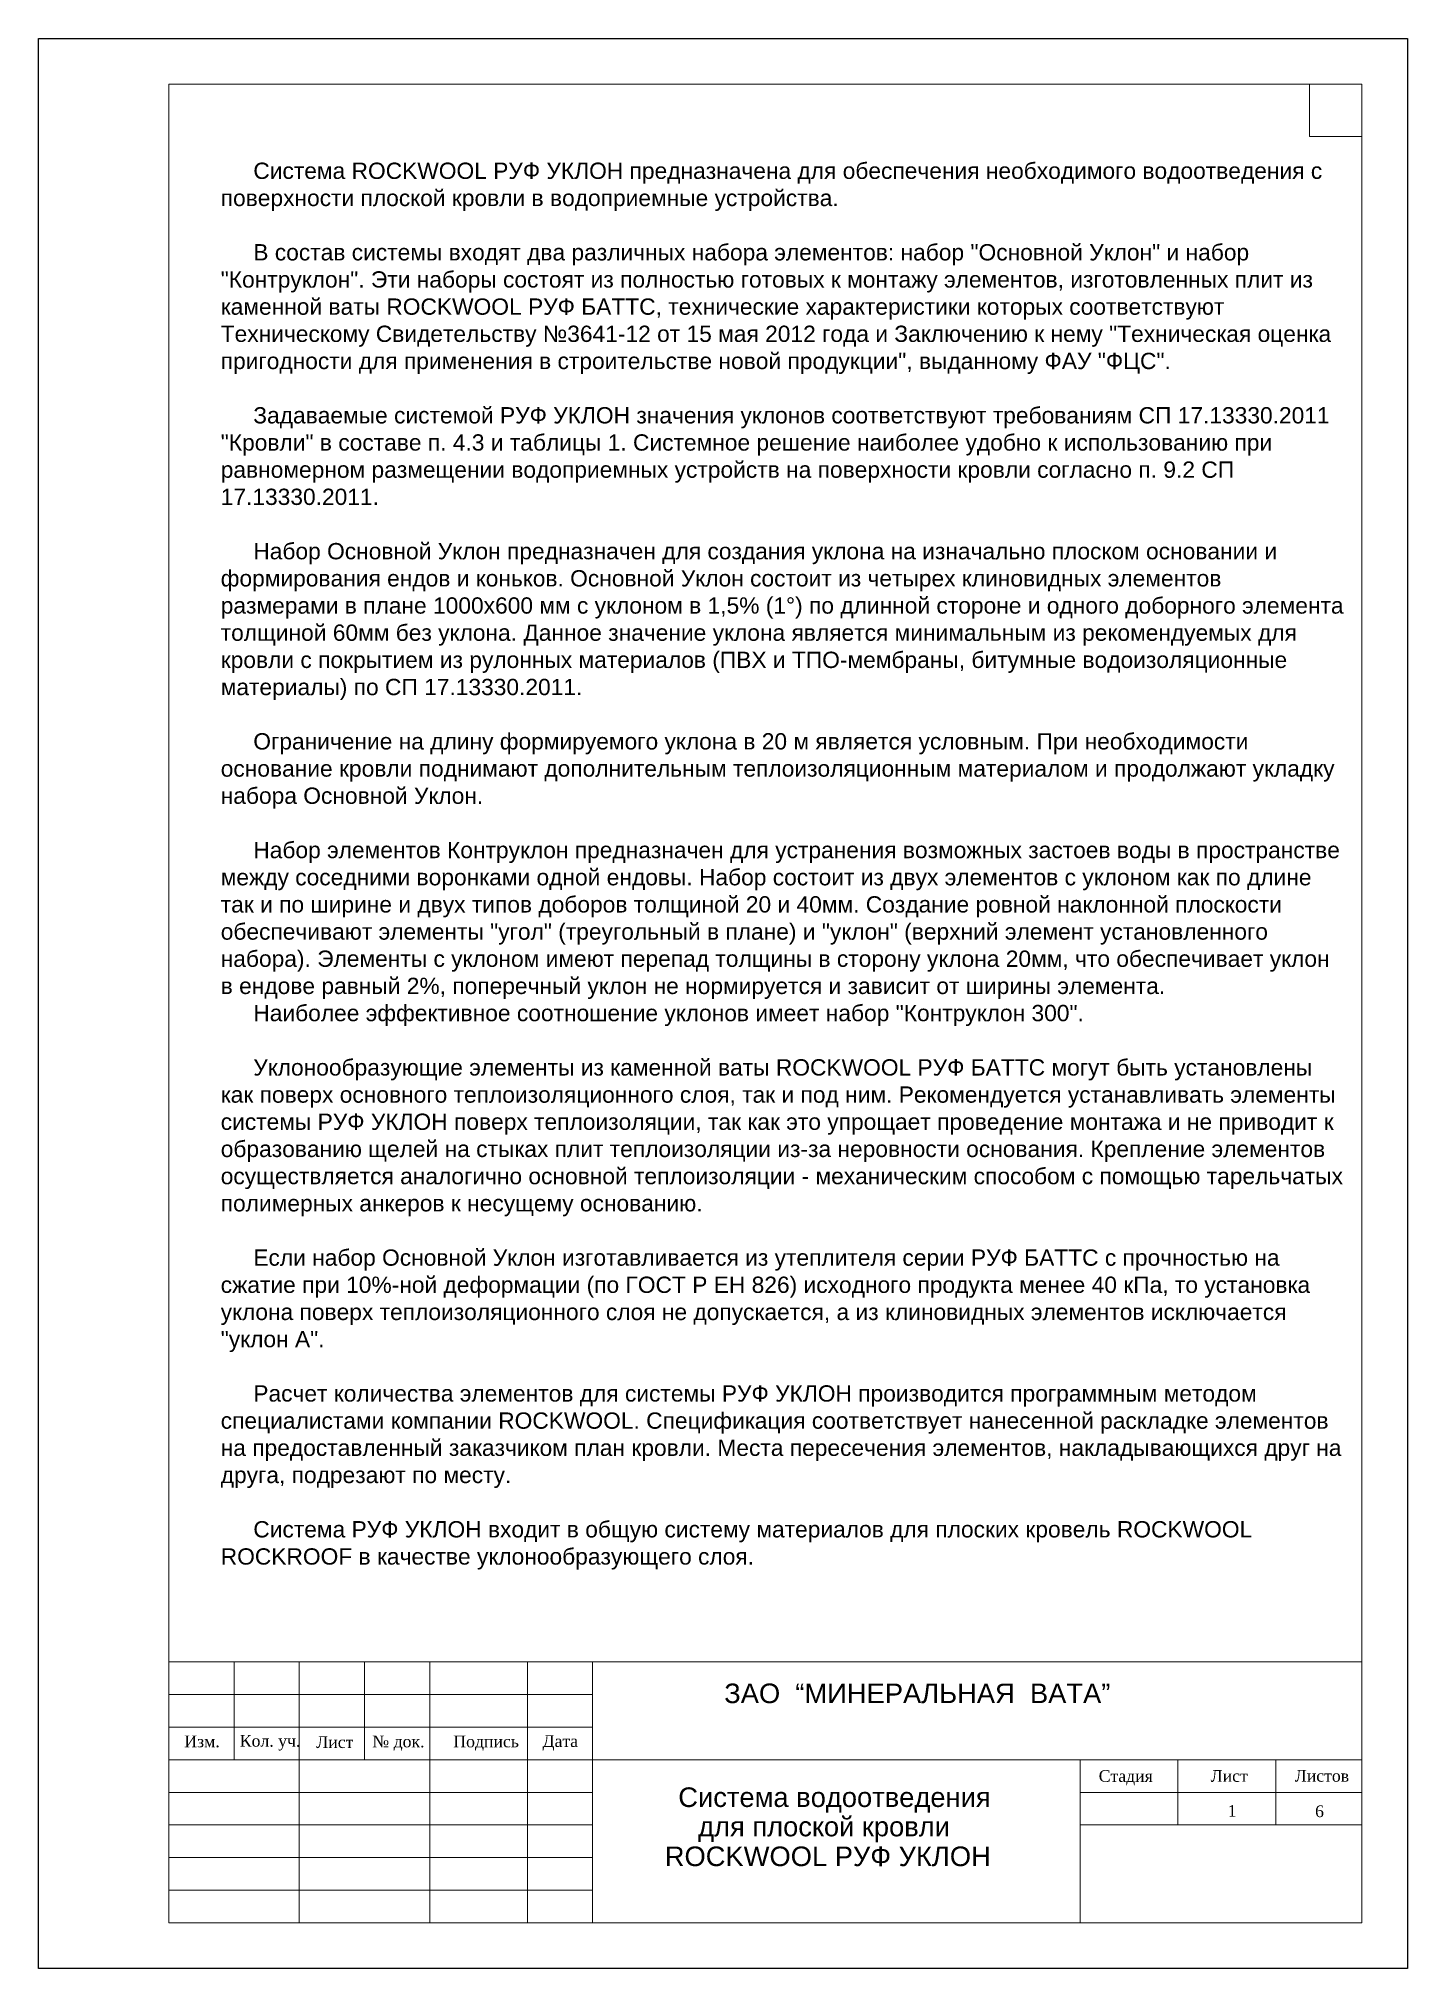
# Model space of a CAD drawing. Header units: inches. Extents: x 0 to 155541, y 1154 to 30754.
# Drawn here: x 0 to 21000, y 1154 to 30754 of the extents above; entities that cross this region are included whole.
import ezdxf

# ---------------------------------------------------------------- set-up
doc = ezdxf.new("R2010")
doc.units = ezdxf.units.IN
doc.header["$MEASUREMENT"] = 0
doc.layers.add('Основные линии', color=7, linetype='Continuous', lineweight=30)
doc.layers.add('Штампы', color=7, linetype='Continuous', lineweight=15)
doc.styles.add('надписи', font='TIMES.TTF')
doc.styles.add('Штамп', font='ARIAL.TTF', dxfattribs={"height": 2.5})

msp = doc.modelspace()

# ---------------------------------------------------------------- texts
at = {"insert": (2794.07, 28851.991), "char_height": 250, "attachment_point": 1, "style": 'Штамп'}
msp.add_mtext_dynamic_manual_height_columns('\\pi500,t750;Система ROCKWOOL РУФ УКЛОН предназначена для обеспечения необходимого водоотведения с поверхности плоской кровли в водоприемные устройства.\\P\\ptz;\\PВ состав системы входят два различных набора элементов: набор "Основной Уклон" и набор "Контруклон". Эти наборы состоят из полностью готовых к монтажу элементов, изготовленных плит из каменной ваты ROCKWOOL РУФ БАТТС, технические характеристики которых соответствуют Техническому Свидетельству №3641-12 от 15 мая 2012 года и Заключению к нему "Техническая оценка пригодности для применения в строительстве новой продукции", выданному ФАУ "ФЦС".\\P\\PЗадаваемые системой РУФ УКЛОН значения уклонов соответствуют требованиям СП 17.13330.2011 "Кровли" в составе п. 4.3 и таблицы 1. Системное решение наиболее удобно к использованию при равномерном размещении водоприемных устройств на поверхности кровли согласно п. 9.2 СП 17.13330.2011.\\P\\PНабор Основной Уклон предназначен для создания уклона на изначально плоском основании и формирования ендов и коньков. Основной Уклон состоит из четырех клиновидных элементов размерами в плане 1000х600 мм с уклоном в 1,5% (1°) по длинной стороне и одного доборного элемента толщиной 60мм без уклона. Данное значение уклона является минимальным из рекомендуемых для кровли с покрытием из рулонных материалов (ПВХ и ТПО-мембраны, битумные водоизоляционные материалы) по СП 17.13330.2011.\\P\\PОграничение на длину формируемого уклона в 20 м является условным. При необходимости основание кровли поднимают дополнительным теплоизоляционным материалом и продолжают укладку набора Основной Уклон.\\P\\PНабор элементов Контруклон предназначен для устранения возможных застоев воды в пространстве между соседними воронками одной ендовы. Набор состоит из двух элементов с уклоном как по длине так и по ширине и двух типов доборов толщиной 20 и 40мм. Создание ровной наклонной плоскости обеспечивают элементы "угол" (треугольный в плане) и "уклон" (верхний элемент установленного набора). Элементы с уклоном имеют перепад толщины в сторону уклона 20мм, что обеспечивает уклон в ендове равный 2%, поперечный уклон не нормируется и зависит от ширины элемента. \\PНаиболее эффективное соотношение уклонов имеет набор "Контруклон 300". \\P\\PУклонообразующие элементы из каменной ваты ROCKWOOL РУФ БАТТС могут быть установлены как поверх основного теплоизоляционного слоя, так и под ним. Рекомендуется устанавливать элементы системы РУФ УКЛОН поверх теплоизоляции, так как это упрощает проведение монтажа и не приводит к образованию щелей на стыках плит теплоизоляции из-за неровности основания. Крепление элементов осуществляется аналогично основной теплоизоляции - механическим способом с помощью тарельчатых полимерных анкеров к несущему основанию.\\P\\PЕсли набор Основной Уклон изготавливается из утеплителя серии РУФ БАТТС с прочностью на сжатие при 10%-ной деформации (по ГОСТ Р ЕН 826) исходного продукта менее 40 кПа, то установка уклона поверх теплоизоляционного слоя не допускается, а из клиновидных элементов исключается "уклон А".\\P\\PРасчет количества элементов для системы РУФ УКЛОН производится программным методом специалистами компании ROCKWOOL. Спецификация соответствует нанесенной раскладке элементов на предоставленный заказчиком план кровли. Места пересечения элементов, накладывающихся друг на друга, подрезают по месту.\\P\\PСистема РУФ УКЛОН входит в общую систему материалов для плоских кровель ROCKWOOL ROCKROOF в качестве уклонообразующего слоя.', width=17183.63849, gutter_width=750, heights=[0], dxfattribs=at)
at = {"layer": 'Основные линии', "color": 0, "style": 'Штамп'}
for s, p in [('ЗАО  “МИНЕРАЛЬНАЯ  ВАТА”', (10519.088, 5223.178)), ('Система водоотведения', (9813.856, 3630.212)), ('для плоской кровли', (10118.02, 3180.212)), ('ROCKWOOL РУФ УКЛОН', (9606.636, 2723.399))]:
    msp.add_text(s, height=300, dxfattribs=at).set_placement(p)
at = {"layer": 'Штампы', "color": 0, "style": 'надписи'}
for s, p in [('Изм.', (2235.539, 4545.962)), ('Кол. уч.', (3086.63, 4555.024)), ('Лист', (4260.237, 4534.907)), (' № док.', (5051.351, 4544.926)), ('Подпись', (6362.533, 4545.275)), ('Дата', (7730.44, 4550.943)), ('Стадия', (16264.065, 4015.587)), ('Лист', (17981.402, 4015.992)), ('Листов', (19271.819, 4018.024)), ('1', (18243.46, 3480.888)), ('6', (19583.394, 3474.602))]:
    msp.add_text(s, height=180, dxfattribs=at).set_placement(p)

# ---------------------------------------------------------------- linework, layer by layer
at = {"color": 0}
for p, q in [((0.001, 1154.239), (0.001, 30754.239)), ((0.001, 30754.239), (21000.001, 30754.239)), ((21000.001, 30754.239), (21000.001, 1154.239)), ((21000.001, 1154.239), (0.001, 1154.239))]:
    msp.add_line(p, q, dxfattribs=at)
at = {"layer": 'Штампы', "color": 0}
for p, q in [((2000.001, 1854.239), (2000.001, 30054.239)), ((2000.001, 30054.239), (20300.001, 30054.239)), ((19500.001, 29254.239), (19500.001, 30054.239)), ((20300.001, 30054.239), (20300.001, 1854.239)), ((20300.001, 29254.239), (19500.001, 29254.239)), ((20300.001, 5854.239), (2000.001, 5854.239)), ((3000.001, 5854.239), (3000.001, 4354.239)), ((4000.001, 5854.239), (4000.001, 1854.239)), ((5000.001, 5854.239), (5000.001, 4354.239)), ((6000.001, 5854.239), (6000.001, 1854.239)), ((7500.001, 5854.239), (7500.001, 1854.239)), ((8500.001, 5854.239), (8500.001, 1854.239)), ((8500.001, 5354.239), (2000.001, 5354.239)), ((8500.001, 4854.239), (2000.001, 4854.239)), ((20300.001, 4354.239), (2000.001, 4354.239)), ((15979.18, 4354.239), (15979.18, 1854.239)), ((17479.18, 4354.239), (17479.18, 3354.239)), ((18979.18, 4354.239), (18979.18, 3354.239)), ((8500.001, 3854.239), (2000.001, 3854.239)), ((20300.001, 3854.239), (15979.18, 3854.239)), ((8500.001, 3354.239), (2000.001, 3354.239)), ((20300.001, 3354.239), (15979.18, 3354.239)), ((8500.001, 2854.239), (2000.001, 2854.239)), ((8500.001, 2354.239), (2000.001, 2354.239)), ((20300.001, 1854.239), (2000.001, 1854.239))]:
    msp.add_line(p, q, dxfattribs=at)

msp.set_redraw_order([(e.dxf.handle, doc.entitydb.next_handle()) for e in msp.query("TEXT MTEXT ATTDEF DIMENSION ARC_DIMENSION")])  # texts and dimensions are drawn at this point

doc.saveas('drawing.dxf')
